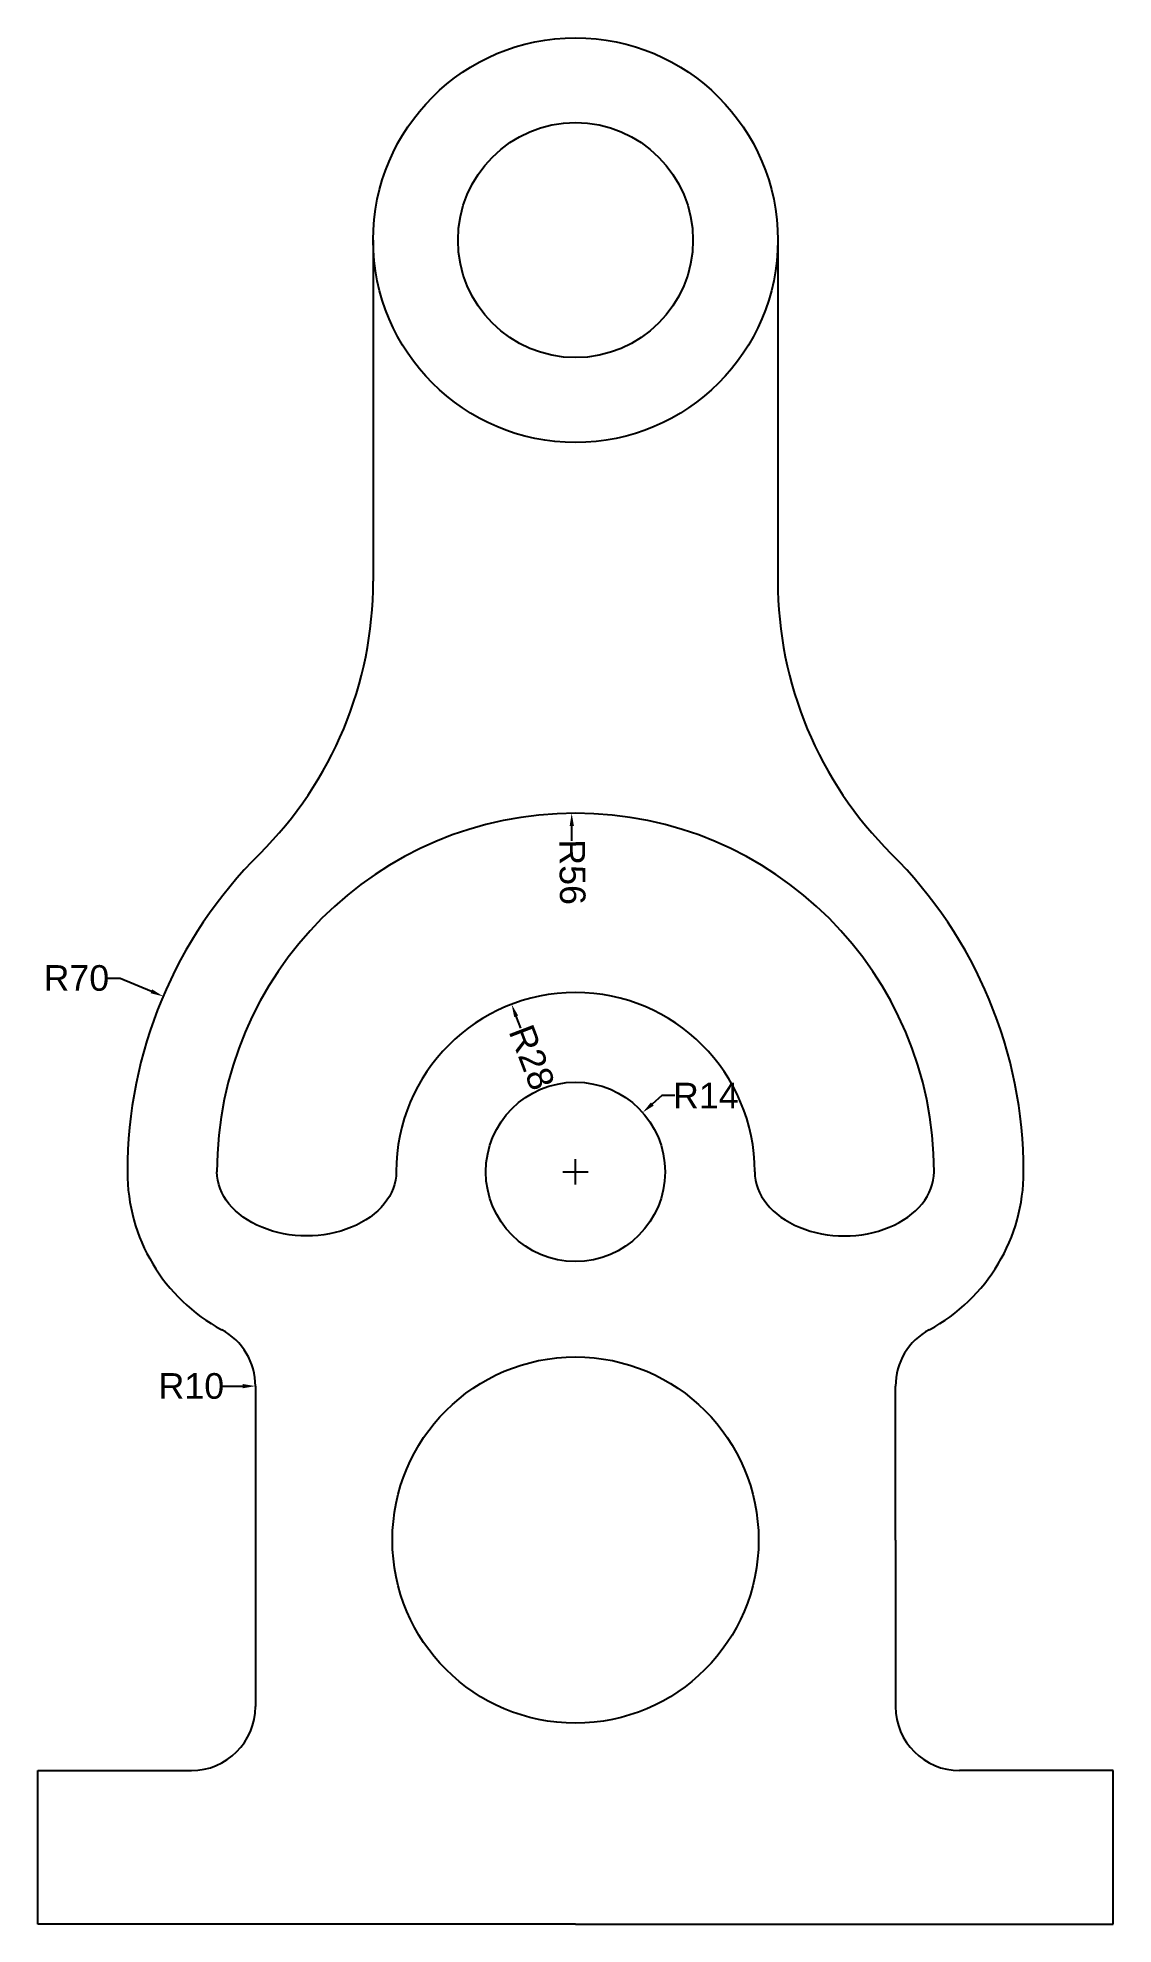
# Model space of a CAD drawing. Header units: inches. Extents: x -120 to 4750, y -697 to 1577.
# Drawn here: x 3469.1 to 3637.1, y -119.6 to 175 of the extents above; entities that cross this region are included whole.
import ezdxf

# ---------------------------------------------------------------- set-up
doc = ezdxf.new("R2010")
doc.units = ezdxf.units.IN
doc.header["$MEASUREMENT"] = 0
doc.styles.get("Standard").update_dxf_attribs({"font": 'arial.ttf'})
doc.dimstyles.get("Standard").update_dxf_attribs({"dimtxt": 4, "dimasz": 2, "dimexe": 0.18, "dimexo": 0.0625, "dimgap": 0.09, "dimtad": 0, "dimtoh": 1, "dimdec": 1, "dimdsep": 46, "dimtxsty": 'Standard', "dimcen": 2, "dimse1": 1, "dimse2": 1, "dimadec": 0, "dimazin": 0, "dimtfac": 1, "dimtdec": 1, "dimtofl": 0, "dimtmove": 0, "dimatfit": 3, "dimfxl": 1, "dimtolj": 1, "dimtzin": 0, "dimarcsym": 0})

msp = doc.modelspace()

# ---------------------------------------------------------------- blocks, each defined once
blk = doc.blocks.new('*D18')
at = {"color": 0, "linetype": 'Continuous', "lineweight": -2, "transparency": 16777216}
blk.add_line((3497.99, -35.58), (3501.13, -35.58), dxfattribs=at)
at = {"color": 0, "linetype": 'Continuous', "transparency": 16777216}
blk.add_solid([(3501.13, -35.25), (3501.13, -35.92), (3503.13, -35.58)], dxfattribs=at)
at = {"layer": 'Defpoints', "color": 0, "linetype": 'Continuous', "transparency": 16777216}
for p in [(3493.13, -35.58), (3503.13, -35.58)]:
    blk.add_point(p, dxfattribs=at)
at = {"color": 0, "linetype": 'Continuous', "transparency": 16777216, "insert": (3493.13, -35.58), "char_height": 4, "attachment_point": 5}
blk.add_mtext('\\A1;R10', dxfattribs=at)
blk = doc.blocks.new('*D14')
at = {"color": 0, "linetype": 'Continuous', "lineweight": -2, "transparency": 16777216}
for p, q in [((3566.63, 9.79), (3565.13, 8.47)), ((3568.63, 9.79), (3566.63, 9.79)), ((3551.13, -2.12), (3555.13, -2.12)), ((3553.13, -4.12), (3553.13, -0.12))]:
    blk.add_line(p, q, dxfattribs=at)
at = {"color": 0, "linetype": 'Continuous', "transparency": 16777216}
blk.add_solid([(3564.91, 8.72), (3565.35, 8.22), (3563.63, 7.15)], dxfattribs=at)
at = {"layer": 'Defpoints', "color": 0, "linetype": 'Continuous', "transparency": 16777216}
for p in [(3563.63, 7.15), (3553.13, -2.12)]:
    blk.add_point(p, dxfattribs=at)
at = {"color": 0, "linetype": 'Continuous', "transparency": 16777216, "insert": (3573.49, 9.79), "char_height": 4, "attachment_point": 5}
blk.add_mtext('\\A1;R14', dxfattribs=at)
blk = doc.blocks.new('*D15')
at = {"color": 0, "linetype": 'Continuous', "lineweight": -2, "transparency": 16777216}
blk.add_line((3544.57, 20.3), (3543.86, 22.17), dxfattribs=at)
at = {"color": 0, "linetype": 'Continuous', "transparency": 16777216}
blk.add_solid([(3544.17, 22.29), (3543.55, 22.05), (3543.15, 24.04)], dxfattribs=at)
at = {"layer": 'Defpoints', "color": 0, "linetype": 'Continuous', "transparency": 16777216}
for p in [(3543.15, 24.04), (3553.13, -2.12)]:
    blk.add_point(p, dxfattribs=at)
at = {"color": 0, "linetype": 'Continuous', "transparency": 16777216, "insert": (3546.31, 15.75), "char_height": 4, "attachment_point": 5, "rotation": 290.8927}
blk.add_mtext('\\A1;R28', dxfattribs=at)
blk = doc.blocks.new('*D16')
at = {"color": 0, "linetype": 'Continuous', "lineweight": -2, "transparency": 16777216}
blk.add_line((3552.58, 49.56), (3552.56, 51.88), dxfattribs=at)
at = {"color": 0, "linetype": 'Continuous', "transparency": 16777216}
blk.add_solid([(3552.89, 51.88), (3552.22, 51.88), (3552.53, 53.88)], dxfattribs=at)
at = {"layer": 'Defpoints', "color": 0, "linetype": 'Continuous', "transparency": 16777216}
for p in [(3552.53, 53.88), (3553.13, -2.12)]:
    blk.add_point(p, dxfattribs=at)
at = {"color": 0, "linetype": 'Continuous', "transparency": 16777216, "insert": (3552.63, 44.69), "char_height": 4, "attachment_point": 5, "rotation": 270.6111}
blk.add_mtext('\\A1;R56', dxfattribs=at)
blk = doc.blocks.new('*D17')
at = {"color": 0, "linetype": 'Continuous', "lineweight": -2, "transparency": 16777216}
for p, q in [((3480.03, 28.13), (3482.03, 28.13)), ((3482.03, 28.13), (3486.88, 26.07)), ((3551.13, -2.12), (3555.13, -2.12)), ((3553.13, -4.12), (3553.13, -0.12))]:
    blk.add_line(p, q, dxfattribs=at)
at = {"color": 0, "linetype": 'Continuous', "transparency": 16777216}
blk.add_solid([(3487.01, 26.38), (3486.75, 25.77), (3488.72, 25.29)], dxfattribs=at)
at = {"layer": 'Defpoints', "color": 0, "linetype": 'Continuous', "transparency": 16777216}
for p in [(3488.72, 25.29), (3553.13, -2.12)]:
    blk.add_point(p, dxfattribs=at)
at = {"color": 0, "linetype": 'Continuous', "transparency": 16777216, "insert": (3475.17, 28.13), "char_height": 4, "attachment_point": 5}
blk.add_mtext('\\A1;R70', dxfattribs=at)

# ---------------------------------------------------------------- dimensions: what is measured, and where the dimension line sits
at = {"linetype": 'Continuous'}
for center, mpoint, picture, middle in [((3553.13, -2.12), (3552.53, 53.88), '*D16', (3552.63, 44.69)), ((3553.13, -2.12), (3488.72, 25.29), '*D17', (3475.17, 28.13)), ((3553.13, -2.12), (3543.15, 24.04), '*D15', (3546.31, 15.75)), ((3493.13, -35.58), (3503.13, -35.58), '*D18', (3493.13, -35.58))]:
    dim = msp.add_radius_dim(center=center, mpoint=mpoint, dimstyle='Standard', dxfattribs=at)
    dim.commit()
    dim.dimension.update_dxf_attribs({"geometry": picture, "text_midpoint": middle, "dimtype": 164})
dim = msp.add_radius_dim(center=(3553.13, -2.12), mpoint=(3563.63, 7.15), dimstyle='Standard', dxfattribs=at)
dim.commit()
dim.dimension.update_dxf_attribs({"geometry": '*D14', "text_midpoint": (3573.49, 9.79)})

# ---------------------------------------------------------------- linework, layer by layer
for p, q in [((3521.53, 143.38), (3521.53, 90.13)), ((3584.73, 143.38), (3584.73, 90.13)), ((3503.13, -35.58), (3503.13, -85.62)), ((3603.13, -59.62), (3603.13, -35.58)), ((3603.13, -59.62), (3603.13, -85.62)), ((3469.13, -119.62), (3469.13, -95.62)), ((3469.13, -95.62), (3493.13, -95.62)), ((3637.13, -95.62), (3613.13, -95.62)), ((3637.13, -119.62), (3637.13, -95.62)), ((3553.13, -119.62), (3469.13, -119.62)), ((3553.13, -119.62), (3637.13, -119.62))]:
    msp.add_line(p, q)
for centre, radius in [((3553.13, 143.38), 31.6), ((3553.13, 143.38), 18.35), ((3553.13, -2.12), 14), ((3553.13, -59.62), 28.6)]:
    msp.add_circle(centre, radius)
for centre, radius, start, end in [((3461.53, 90.13), 60, 314.7985, 0), ((3644.73, 90.13), 60, 180, 225.2015), ((3553.13, -2.12), 56, 0, 180), ((3553.13, -2.12), 70, 134.7985, 180), ((3553.13, -2.12), 70, 0, 45.2015), ((3553.13, -2.12), 28, 0, 180), ((3511.13, -2.12), 28, 180, 241.7263), ((3595.13, -2.12), 28, 298.2737, 0), ((3493.13, -35.58), 10, 0, 61.7263), ((3613.13, -35.58), 10, 118.2737, 180), ((3493.13, -85.62), 10, 270, 0), ((3613.13, -85.62), 10, 180, 270)]:
    msp.add_arc(centre, radius, start, end)
at = {"extrusion": (0, 0, -1)}
msp.add_ellipse((3511.13, -2.12), major_axis=(14, 0), ratio=0.714286, start_param=0, end_param=3.141593, dxfattribs=at)
msp.add_ellipse((3595.13, -2.12), major_axis=(-14, 0), ratio=0.714286, start_param=0, end_param=3.141593)

msp.set_redraw_order([(e.dxf.handle, doc.entitydb.next_handle()) for e in msp.query("TEXT MTEXT ATTDEF DIMENSION ARC_DIMENSION")])  # texts and dimensions are drawn at this point

doc.saveas('drawing.dxf')
